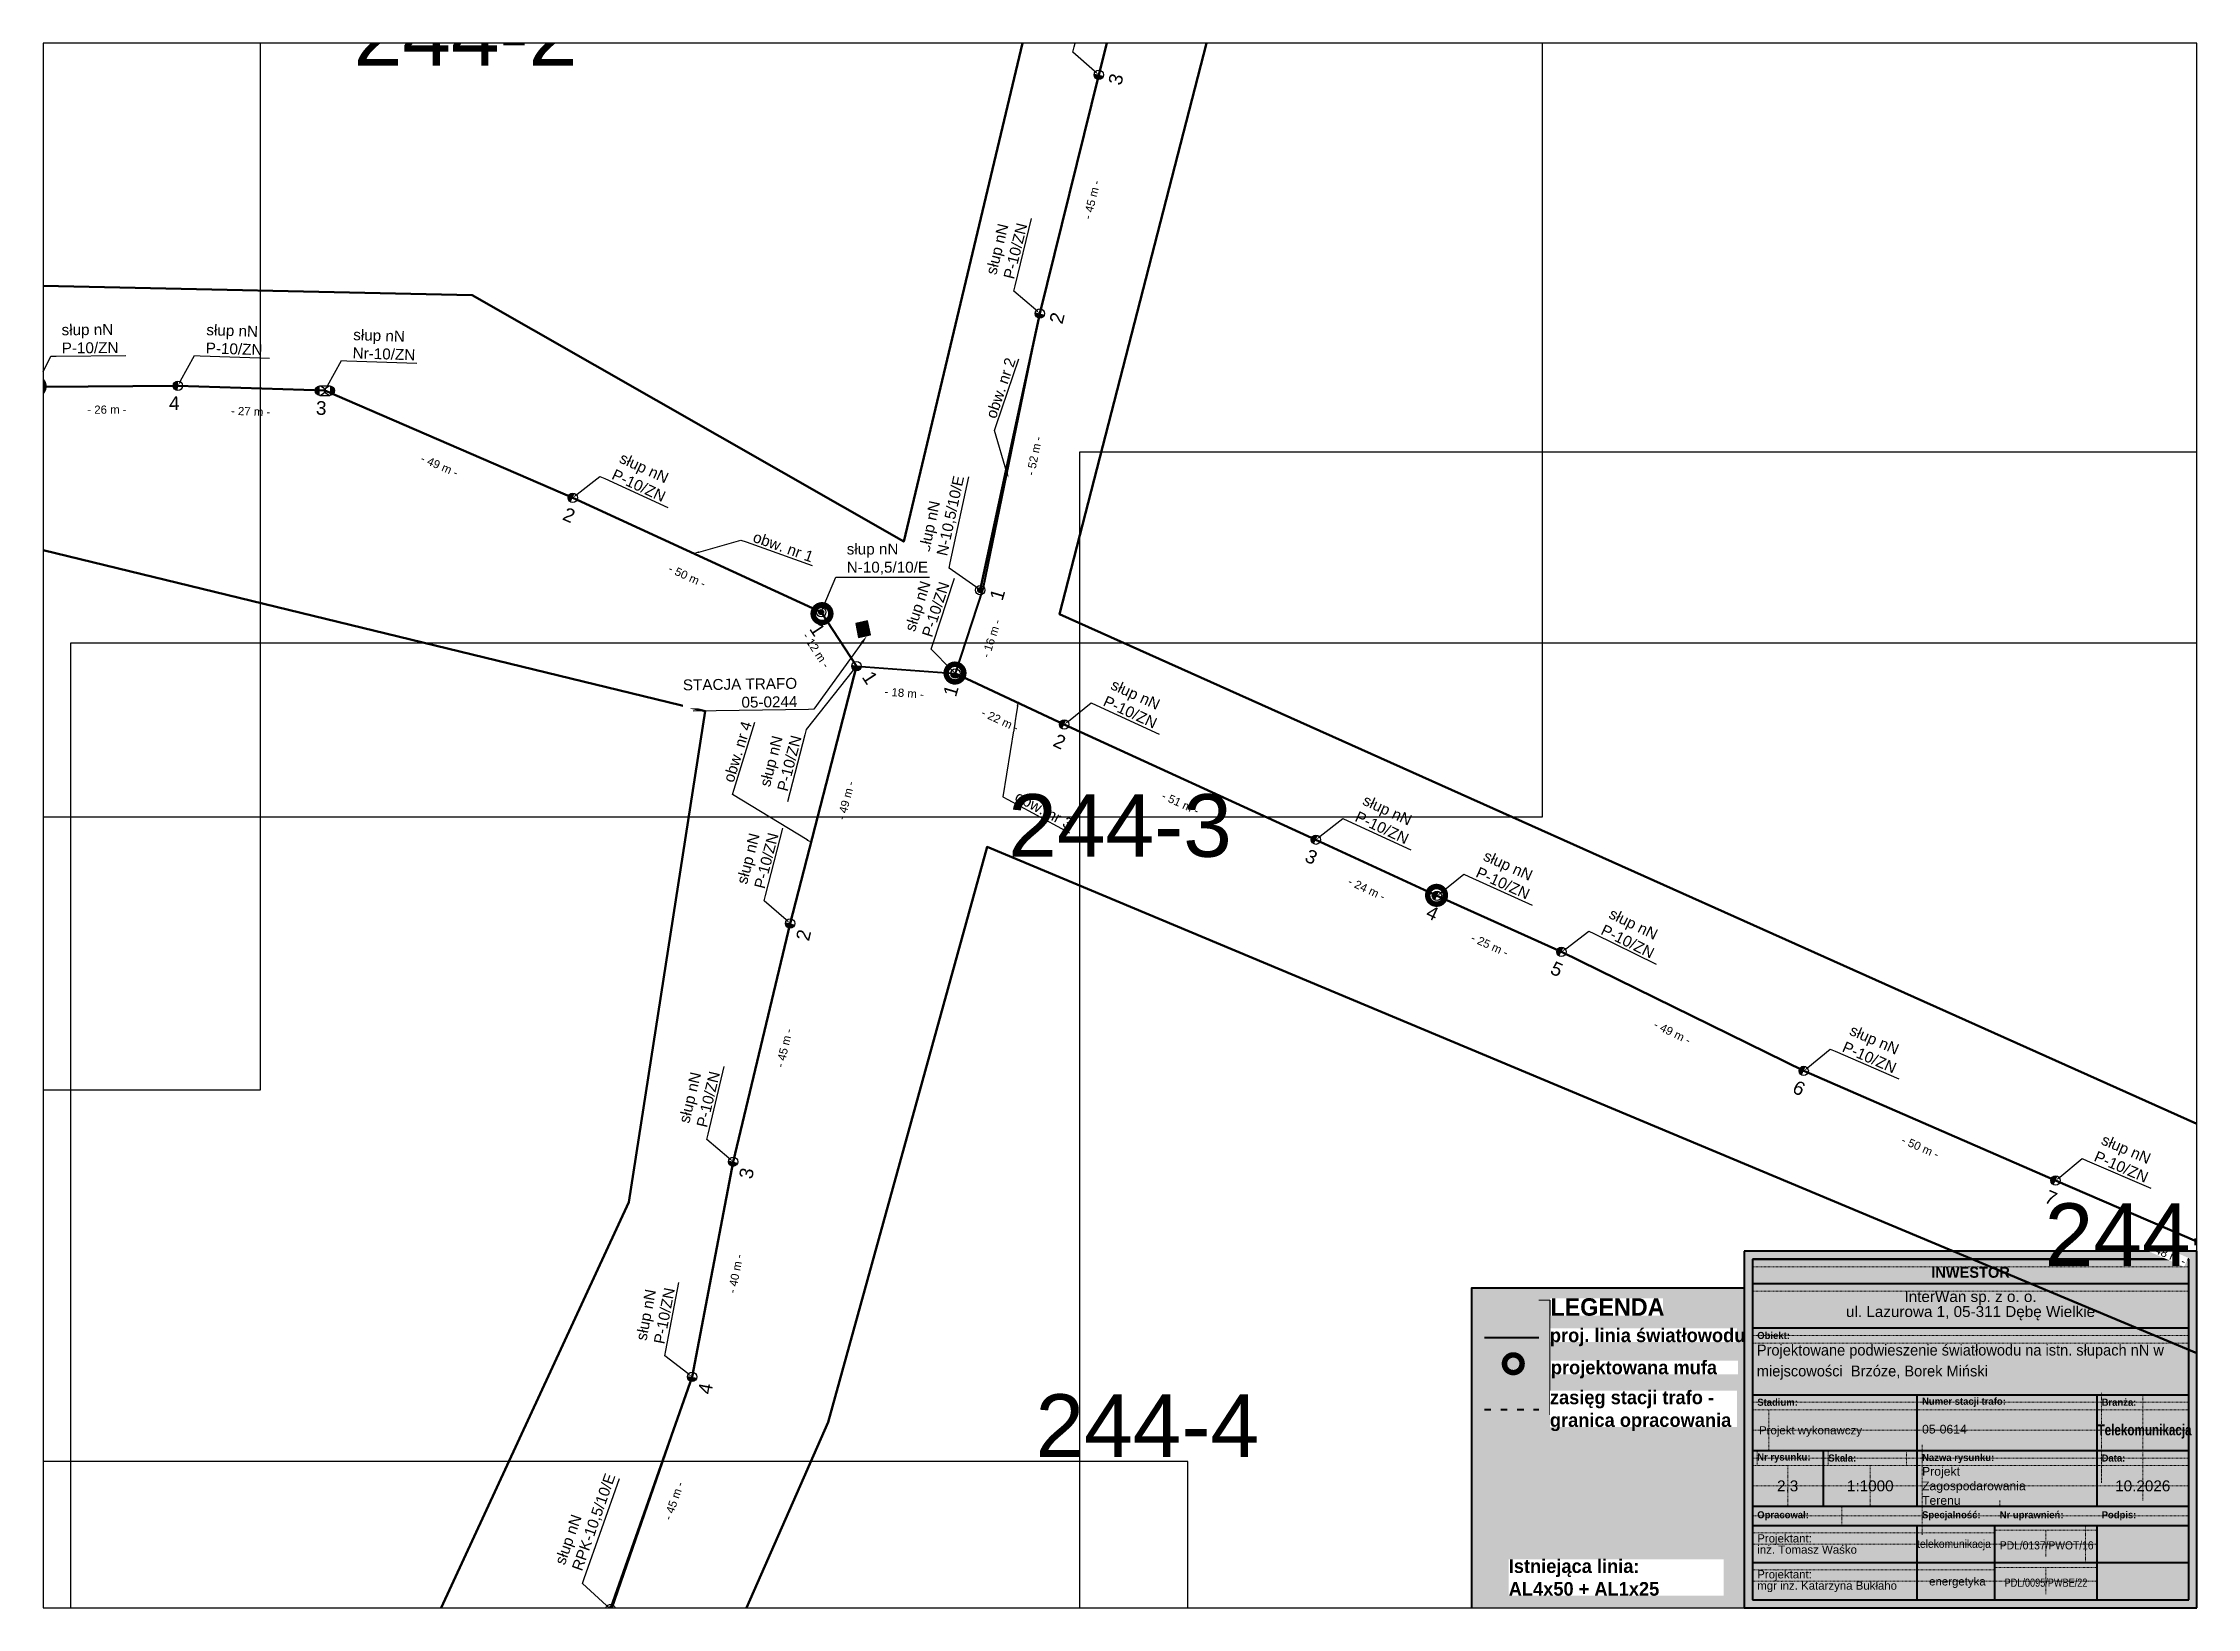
# Paper-space layout '244-3' of a CAD drawing. Header units: metres, sheet in millimetres. Extents: x 0 to 395, y 0 to 287.
# The model-space entities are those that its viewports show. They can reach past a viewport. Long polylines and large blocks are cut down to what shows.
import ezdxf
from ezdxf import colors
from ezdxf.entities.mleader import LeaderData, LeaderLine
from ezdxf.enums import TextEntityAlignment as Align
from ezdxf.math import Vec2, Vec3

# ---------------------------------------------------------------- set-up
doc = ezdxf.new("R2010")
doc.units = ezdxf.units.M
doc.linetypes.add('ACAD_ISO03W100', pattern=[30, 12, -18])
doc.linetypes.add('DGN Style 2', pattern=[0.005224, 0.003135, -0.00209])
for name, color, linetype, lineweight in [('!tele', 30, 'Continuous', 40), ('!trafo', 6, 'Continuous', 50), ('!trafo_244', 6, 'Continuous', 50), ('@Tabelka', 7, 'Continuous', 13), ('_MM LINIA Sn', 40, 'Continuous', 30), ('_mm zasięg trafo', 6, 'ACAD_ISO03W100', 35), ('_światłowód', 30, 'Continuous', 40)]:
    doc.layers.add(name, color=color, linetype=linetype, lineweight=lineweight)
for name, color, linetype in [('!wymiary', 7, 'Continuous'), ('_MM mufy', 3, 'Continuous'), ('_MM opisy', 7, 'Continuous'), ('_MM slupy', 5, 'Continuous'), ('_mm trafo', 3, 'Continuous'), ('_numery_05-0244_1', 7, 'Continuous'), ('_numery_05-0244_2', 7, 'Continuous'), ('_numery_05-0244_3', 7, 'Continuous'), ('_numery_05-0244_4', 7, 'Continuous')]:
    doc.layers.add(name, color=color, linetype=linetype)
for name, color, linetype, lineweight, plot in [('@KonstrTabelki', 253, 'DGN Style 2', 0, False), ('_arkusze model', 7, 'Continuous', 50, False), ('_kontrola_05-0244_1', 1, 'Continuous', 50, False), ('_kontrola_05-0244_2', 3, 'Continuous', 50, False), ('_kontrola_05-0244_3', 5, 'Continuous', 50, False), ('_kontrola_05-0244_4', 6, 'Continuous', 50, False)]:
    doc.layers.add(name, color=color, linetype=linetype, lineweight=lineweight, plot=plot)
doc.styles.add('BardzoMale-PrawaGora', font='arial.ttf', dxfattribs={"height": 0.0025})
doc.styles.get("Standard").update_dxf_attribs({"font": 'arial.ttf'})
doc.dimstyles.new('opis linie', dxfattribs={"dimtxt": 1.5, "dimasz": 0.18, "dimexe": 0.18, "dimexo": 0.0625, "dimgap": 2.5, "dimtad": 4, "dimdec": 0, "dimzin": 0, "dimdsep": 46, "dimtxsty": 'Standard', "dimcen": 0.09, "dimse1": 1, "dimse2": 1, "dimsd1": 1, "dimsd2": 1, "dimclrt": 256, "dimadec": 0, "dimazin": 0, "dimtfac": 1, "dimtdec": 0, "dimtofl": 0, "dimtmove": 0, "dimatfit": 3, "dimfxl": 1, "dimtfill": 1, "dimtolj": 1, "dimtzin": 0, "dimarcsym": 0})

psp = doc.layouts.new('244-3')

# ---------------------------------------------------------------- texts
at = {"color": 18, "true_color": 0x000000, "insert": (314.17, 48.27), "char_height": 2, "width": 76.9558, "attachment_point": 1, "line_spacing_factor": 0.825, "style": 'BardzoMale-PrawaGora'}
psp.add_mtext('\\pxsm1.15,ql;{\\fLato Light|b0|i0|c238|p34;\\C256;Projektowane podwieszenie światłowodu na istn. słupach nN w miejscowości  Brzóze, Borek Miński}', dxfattribs=at)
at = {"color": 1, "char_height": 1.6, "width": 26.3577, "attachment_point": 4}
for s, insert in [('{\\C18;\\c0;05-0614}', (344.46, 32.76, 1)), ('{\\C18;\\c0;Projekt Zagospodarowania Terenu}', (344.46, 22.36, 1))]:
    psp.add_mtext(s, dxfattribs=dict(at, insert=insert))
at = {"char_height": 2, "attachment_point": 5, "line_spacing_factor": 0.825}
for s, insert in [('2.3', (319.82, 22.36)), ('1:1000', (334.97, 22.36))]:
    psp.add_mtext(s, dxfattribs=dict(at, insert=insert))

msp = doc.modelspace()

# ---------------------------------------------------------------- texts
at = {"layer": 'Defpoints', "color": 4}
for s, p in [('244-2', (7534242.6, 5785298.4)), ('244-4', (7534367.6, 5785043.4))]:
    msp.add_text(s, height=11.474, dxfattribs=at).set_placement(p, align=Align.MIDDLE_CENTER)

# ---------------------------------------------------------------- blocks, each defined once
blk = doc.blocks.new('tabelka')
at = {"true_color": 0xffffff, "transparency": 33554687}
h = blk.add_hatch(color=7, dxfattribs=at)
h.dxf.hatch_style = 1
h.paths.add_polyline_path([(-83, 65.41), (0, 65.41), (0, 0), (-83, 0)])
at = {"layer": '@KonstrTabelki', "lineweight": 0}
for p, q in [((-1.5, 62.52), (-81.5, 62.52)), ((-1.5, 58.08), (-81.5, 58.08)), ((-1.5, 49.94), (-81.5, 49.94)), ((-81.5, 48.55), (-1.5, 48.55)), ((-1.5, 37.69), (-81.5, 37.69)), ((-81.5, 36.3), (-1.5, 36.3)), ((-78.46, 36.3), (-78.46, 28.86)), ((-17.47, 39.44), (-17.47, 22.94)), ((-9.93, 19.68), (-9.93, 39.08)), ((-81.5, 32.58), (-1.5, 32.58)), ((-80.6, 28.86), (-80.6, 26.08)), ((-67.58, 28.86), (-67.58, 26.08)), ((-53.27, 26.08), (-53.27, 28.86)), ((-50.39, 29.9), (-50.39, 18.64)), ((-17.47, 28.86), (-17.47, 22.94)), ((-9.93, 19.68), (-9.93, 28.86)), ((-1.5, 27.47), (-81.5, 27.47)), ((-81.5, 26.08), (-1.5, 26.08)), ((-74.99, 18.64), (-74.99, 26.08)), ((-59.88, 18.64), (-59.88, 26.08)), ((-1.5, 27.47), (-18.36, 27.47)), ((-1.5, 22.36), (-81.5, 22.36)), ((-1.5, 22.36), (-18.36, 22.36)), ((-81.5, 16.88), (-1.5, 16.88)), ((-65.11, 18.64), (-65.11, 15.11)), ((-50.39, 18.64), (-50.39, 13.41)), ((-36.15, 19.68), (-36.15, 18.64)), ((-37.05, 13.77), (-81.5, 13.77)), ((-37.05, 14.25), (-18.36, 14.25)), ((-27.71, 14.25), (-27.71, 9.31)), ((-20.43, 15.11), (-20.43, 8.31)), ((-37.05, 11.71), (-81.5, 11.71)), ((-18.36, 11.71), (-37.05, 11.71)), ((-37.05, 6.97), (-81.5, 6.97)), ((-37.05, 4.9), (-81.5, 4.9)), ((-37.05, 7.44), (-18.36, 7.44)), ((-18.36, 4.9), (-37.05, 4.9)), ((-27.71, 7.44), (-27.71, 2.5))]:
    blk.add_line(p, q, dxfattribs=at)
at = {"layer": '@KonstrTabelki'}
for points in [[(-51.29, 28.86), (-51.29, 39.08)], [(-51.29, 18.64), (-51.29, 28.86)]]:
    blk.add_lwpolyline(points, dxfattribs=at)
at = {"layer": '@Tabelka', "lineweight": 40}
for p, q in [((0, 65.41), (-83, 65.41)), ((-83, 65.41), (-83, 0)), ((-81.5, 63.91), (-1.5, 63.91)), ((-1.5, 63.91), (-81.5, 63.91)), ((-81.5, 63.91), (-81.5, 1.5)), ((-1.5, 1.5), (-1.5, 63.91)), ((0, 0), (0, 65.41)), ((-81.5, 59.47), (-1.5, 59.47)), ((-81.5, 51.33), (-1.5, 51.33)), ((-81.5, 39.08), (-1.5, 39.08)), ((-81.5, 39.08), (-18.36, 39.08)), ((-51.29, 28.86), (-51.29, 39.08)), ((-51.29, 28.86), (-51.29, 35.67)), ((-18.36, 39.08), (-18.36, 28.86)), ((-81.5, 28.86), (-18.36, 28.86)), ((-68.48, 18.64), (-68.48, 28.86)), ((-51.29, 18.64), (-51.29, 28.86)), ((-18.36, 28.86), (-1.5, 28.86)), ((-18.36, 28.86), (-18.36, 18.64)), ((-51.29, 18.64), (-51.29, 25.45)), ((-18.36, 25.45), (-18.36, 18.64)), ((-81.5, 18.64), (-1.5, 18.64)), ((-81.5, 18.64), (-1.5, 18.64)), ((-81.5, 15.11), (-1.5, 15.11)), ((-51.29, 1.5), (-51.29, 15.11)), ((-37.05, 1.5), (-37.05, 15.11)), ((-18.36, 15.11), (-18.36, 1.5)), ((-81.5, 8.31), (-1.5, 8.31)), ((-81.5, 8.31), (-1.5, 8.31)), ((-81.5, 1.5), (-1.5, 1.5)), ((-83, 0), (0, 0))]:
    blk.add_line(p, q, dxfattribs=at)
at = {"layer": '@Tabelka'}
for s, insert, char_height, attachment_point, line_spacing_factor in [('{\\fLato Light|b1|i0|c238|p34;INWESTOR}', (-41.5, 62.52), 2, 2, 0.825), ('InterWan sp. z o. o.\\Pul. Lazurowa 1, 05-311 Dębę Wielkie', (-41.5, 58.08), 2, 2, 0.825), ('{\\fLato Light|b1|i0|c238|p34;Obiekt:}', (-80.6, 49.94), 1.3, 4, 0.946154), ('{\\fLato Light|b1|i0|c238|p34;Branża:}', (-17.47, 37.69), 1.3, 4, 0.946154), ('Projekt wykonawczy', (-80.27, 32.34), 1.5, 4, 0.825), ('{\\fLato Light|b1|i0|c238|p34;\\W0.8;Telekomunikacja}', (-9.6, 32.34), 2, 5, 0.76875), ('{\\fLato Light|b1|i0|c238|p34;Nr rysunku:}', (-80.6, 27.47), 1.3, 4, 0.946154), ('{\\fLato Light|b1|i0|c238|p34;Skala:}', (-67.58, 27.47), 1.3, 4, 0.946154), ('{\\fLato Light|b1|i0|c238|p34;Nazwa rysunku:}', (-50.39, 27.38), 1.3, 4, 0.946154), ('{\\fLato Light|b1|i0|c238|p34;Data:}', (-17.47, 27.47), 1.3, 4, 0.946154), ('10.2026', (-9.93, 22.36), 2, 5, 0.825), ('{\\fLato Light|b1|i0|c238|p34;Opracował:}', (-80.6, 16.88), 1.3, 4, 0.946154), ('{\\fLato Light|b1|i0|c238|p34;Specjalność:}', (-50.39, 16.88), 1.3, 4, 0.946154), ('{\\fLato Light|b1|i0|c238|p34;Nr uprawnień:}', (-36.15, 16.88), 1.3, 4, 0.946154), ('{\\fLato Light|b1|i0|c238|p34;Podpis:}', (-17.47, 16.88), 1.3, 4, 0.946154)]:
    blk.add_mtext(s, dxfattribs=dict(at, insert=insert, char_height=char_height, attachment_point=attachment_point, line_spacing_factor=line_spacing_factor))
for s, insert, char_height, width, attachment_point, line_spacing_factor in [('{\\fLato Light|b1|i0|c238|p34;Stadium:}', (-80.6, 37.69), 1.3, 8.6456, 4, 0.946154), ('{\\fLato Light|b1|i0|c238|p34;Numer stacji trafo:}', (-50.39, 37.69), 1.3, 16.1141, 4, 0.946154), ('Projektant:\\Pinż. Tomasz Waśko', (-80.6, 11.71), 1.5, 27.9275, 4, 0.825), ('{\\W0.9;telekomunikacja}', (-44.53, 11.53), 1.5, 22.915, 5, 0.825), ('{\\W0.9;PDL/0137/PWOT/16}', (-27.54, 11.46), 1.5, 22.915, 5, 0.825), ('Projektant:\\Pmgr inż. Katarzyna Bukłaho', (-80.6, 4.9), 1.5, 27.9275, 4, 0.825), ('energetyka', (-43.91, 4.64), 1.5, 22.915, 5, 0.825), ('{\\W0.8;PDL/0095/PWBE/22}', (-27.66, 4.62), 1.5, 22.915, 5, 0.825)]:
    blk.add_mtext(s, dxfattribs=dict(at, insert=insert, char_height=char_height, width=width, attachment_point=attachment_point, line_spacing_factor=line_spacing_factor))
blk = doc.blocks.new('mufa')
at = {"layer": '_MM mufy'}
h = blk.add_hatch(color=256, dxfattribs=at)
h.dxf.hatch_style = 1
h.paths.add_polyline_path([(2.15, 0.12, 1), (-2.1, -0.05, 1)])
h.paths.add_polyline_path([(-1.1, -0.01, -1), (1.15, 0.08, -1)], flags=16)
h.paths.add_polyline_path([(-0.83, 0, -1), (0.88, 0.07, -1)], flags=0)
blk = doc.blocks.new('legenda')
at = {"true_color": 0xffffff, "transparency": 33554687}
h = blk.add_hatch(color=7, dxfattribs=at)
h.dxf.hatch_style = 1
h.paths.add_polyline_path([(-50, 58.61), (0, 58.61), (0, 0), (-50, 0)])
at = {"lineweight": 40}
blk.add_lwpolyline([(0, 58.61), (-50, 58.61), (-50, 0)], dxfattribs=at)
at = {"layer": '_mm zasięg trafo', "lineweight": 40, "ltscale": 0.1}
blk.add_lwpolyline([(-47.62, 36.36), (-37.62, 36.36)], dxfattribs=at)
at = {"layer": '_światłowód', "lineweight": 40}
blk.add_lwpolyline([(-47.62, 49.6), (-37.62, 49.6)], dxfattribs=at)
at = {"layer": '_mm zasięg trafo'}
blk.add_blockref('mufa', (-42.35, 44.72), dxfattribs=at)
at = {"layer": '_mm zasięg trafo', "bg_fill": 3, "box_fill_scale": 1, "bg_fill_color": 256, "bg_fill_transparency": 0}
for s, width, heights, insert, char_height, attachment_point in [('{\\fLato Light|b1|i0|c238|p34;\\C7;LEGENDA}', 20.65, [-3.27], (-35.53, 56.77), 3.2, 1), ('\\pxt4;{\\fLato Light|b1|i0|c238|p34;\\C7;proj. linia światłowodu}', 34.3358, [-3.2], (-35.62, 49.6), 2.5, 4)]:
    blk.add_mtext_dynamic_manual_height_columns(s, width=width, gutter_width=1, heights=heights, dxfattribs=dict(at, insert=insert, char_height=char_height, attachment_point=attachment_point))
at = {"layer": 'Defpoints', "color": 252, "lineweight": 0, "true_color": 0x939598}
blk.add_lwpolyline([(-37.62, 56.41), (-35.62, 56.41), (-35.62, 35.41)], dxfattribs=at)
at = {"layer": '_mm zasięg trafo', "char_height": 2.5, "attachment_point": 4, "bg_fill": 3, "box_fill_scale": 1, "bg_fill_color": 256, "bg_fill_transparency": 0}
for s, heights, insert in [('\\pxt4;{\\fLato Light|b1|i0|c238|p34;\\C7;projektowana mufa}', [-3.2], (-35.44, 43.71)), ('\\pxt4;{\\fLato Light|b1|i0|c238|p34;\\C7;zasięg stacji trafo - granica opracowania}', [-7.36], (-35.62, 36.13))]:
    blk.add_mtext_dynamic_manual_height_columns(s, width=34.3358, gutter_width=1, heights=heights, dxfattribs=dict(at, insert=insert))
blk.add_lwpolyline([(-50, 0), (0, 0), (0, 58.61)])
at = {"layer": '_mm zasięg trafo', "insert": (-43.16, 5.56), "char_height": 2.5, "attachment_point": 4, "bg_fill": 3, "box_fill_scale": 1, "bg_fill_color": 256, "bg_fill_transparency": 0}
blk.add_mtext_dynamic_manual_height_columns('\\pxt4;{\\fLato Light|b1|i0|c238|p34;\\C7;Istniejąca linia:\\PAL4x50 + AL1x25}', width=39.409, gutter_width=1, heights=[0], dxfattribs=at)
blk = doc.blocks.new('trafo')
at = {"layer": '_mm trafo'}
h = blk.add_hatch(color=256, dxfattribs=at)
h.dxf.hatch_style = 1
h.paths.add_polyline_path([(-1.15, 1.02), (-0.52, -1.51), (1.64, -0.96), (1.01, 1.59)])
at = {"layer": '_MM LINIA Sn', "color": 2, "lineweight": 60}
for p, q in [((0.58, 0.02), (-0.43, 0.9)), ((-0.32, -0.23), (0.58, 0.02)), ((0.58, -0.92), (-0.32, -0.23)), ((0.55, -0.72), (0.41, -0.9)), ((0.41, -0.9), (0.58, -0.92)), ((0.58, -0.92), (0.55, -0.72))]:
    blk.add_line(p, q, dxfattribs=at)
at = {"layer": '_mm trafo', "flags": 128}
blk.add_lwpolyline([(-0.52, -1.52), (1.64, -0.96), (0.98, 1.58), (-1.17, 0.99), (-0.52, -1.52)], close=True, dxfattribs=at)
blk = doc.blocks.new('ZN')
at = {"layer": '_MM slupy', "transparency": 33554687}
h = blk.add_hatch(color=256, dxfattribs=at)
h.dxf.hatch_style = 1
h.paths.add_polyline_path([(0, -0.86), (0, 0.86, 1)])
at = {"layer": '_MM slupy'}
blk.add_circle((0, 0), 0.857, dxfattribs=at)
blk = doc.blocks.new('*D13')
at = {"layer": 'Defpoints', "color": 0}
for p in [(7534337.5, 5785196.76), (7534338.45, 5785196.45), (7534332.43, 5785181.24)]:
    blk.add_point(p, dxfattribs=at)
at = {"layer": '!wymiary', "insert": (7534339.02, 5785187.67), "char_height": 1.5, "attachment_point": 5, "rotation": 71.9001, "bg_fill": 3, "box_fill_scale": 1.1, "bg_fill_color": 9, "bg_fill_true_color": 13158600, "bg_fill_transparency": 0}
blk.add_mtext('\\A1;- 16 m -', dxfattribs=at)
blk = doc.blocks.new('*D14')
at = {"layer": 'Defpoints', "color": 0}
for p in [(7534347.9, 5785247.25), (7534348.88, 5785247.05), (7534337.5, 5785196.76)]:
    blk.add_point(p, dxfattribs=at)
at = {"layer": '!wymiary', "insert": (7534346.88, 5785221.14), "char_height": 1.5, "attachment_point": 5, "rotation": 78.3609, "bg_fill": 3, "box_fill_scale": 1.1, "bg_fill_color": 9, "bg_fill_true_color": 13158600, "bg_fill_transparency": 0}
blk.add_mtext('\\A1;- 52 m -', dxfattribs=at)
blk = doc.blocks.new('*D15')
at = {"layer": 'Defpoints', "color": 0}
for p in [(7534358.69, 5785291.02), (7534359.66, 5785290.78), (7534347.9, 5785247.25)]:
    blk.add_point(p, dxfattribs=at)
at = {"layer": '!wymiary', "insert": (7534357.43, 5785268.11), "char_height": 1.5, "attachment_point": 5, "rotation": 76.1518, "bg_fill": 3, "box_fill_scale": 1.1, "bg_fill_color": 9, "bg_fill_true_color": 13158600, "bg_fill_transparency": 0}
blk.add_mtext('\\A1;- 45 m -', dxfattribs=at)
blk = doc.blocks.new('*D16')
at = {"layer": 'Defpoints', "color": 0}
for p in [(7534369.82, 5785334.53), (7534370.79, 5785334.28), (7534358.69, 5785291.02)]:
    blk.add_point(p, dxfattribs=at)
at = {"layer": '!wymiary', "insert": (7534368.38, 5785311.72), "char_height": 1.5, "attachment_point": 5, "rotation": 75.6534, "bg_fill": 3, "box_fill_scale": 1.1, "bg_fill_color": 9, "bg_fill_true_color": 13158600, "bg_fill_transparency": 0}
blk.add_mtext('\\A1;- 45 m -', dxfattribs=at)
blk = doc.blocks.new('*D23')
at = {"layer": 'Defpoints', "color": 0}
for p in [(7534269.38, 5785009.66), (7534270.31, 5785009.28), (7534254.97, 5784974.23)]:
    blk.add_point(p, dxfattribs=at)
at = {"layer": '!wymiary', "insert": (7534266.13, 5784990.34), "char_height": 1.5, "attachment_point": 5, "rotation": 67.8686, "bg_fill": 3, "box_fill_scale": 1.1, "bg_fill_color": 9, "bg_fill_true_color": 13158600, "bg_fill_transparency": 0}
blk.add_mtext('\\A1;- 38 m -', dxfattribs=at)
blk = doc.blocks.new('*D24')
at = {"layer": 'Defpoints', "color": 0}
for p in [(7534284.14, 5785052.31), (7534285.09, 5785051.98), (7534269.38, 5785009.66)]:
    blk.add_point(p, dxfattribs=at)
at = {"layer": '!wymiary', "insert": (7534280.79, 5785029.59), "char_height": 1.5, "attachment_point": 5, "rotation": 70.909, "bg_fill": 3, "box_fill_scale": 1.1, "bg_fill_color": 9, "bg_fill_true_color": 13158600, "bg_fill_transparency": 0}
blk.add_mtext('\\A1;- 45 m -', dxfattribs=at)
blk = doc.blocks.new('*D25')
at = {"layer": 'Defpoints', "color": 0}
for p in [(7534291.67, 5785091.77), (7534292.65, 5785091.58), (7534284.14, 5785052.31)]:
    blk.add_point(p, dxfattribs=at)
at = {"layer": '!wymiary', "insert": (7534292.1, 5785071.24), "char_height": 1.5, "attachment_point": 5, "rotation": 79.1964, "bg_fill": 3, "box_fill_scale": 1.1, "bg_fill_color": 9, "bg_fill_true_color": 13158600, "bg_fill_transparency": 0}
blk.add_mtext('\\A1;- 40 m -', dxfattribs=at)
blk = doc.blocks.new('*D26')
at = {"layer": 'Defpoints', "color": 0}
for p in [(7534302.12, 5785135.44), (7534303.09, 5785135.21), (7534291.67, 5785091.77)]:
    blk.add_point(p, dxfattribs=at)
at = {"layer": '!wymiary', "insert": (7534301.04, 5785112.61), "char_height": 1.5, "attachment_point": 5, "rotation": 76.5425, "bg_fill": 3, "box_fill_scale": 1.1, "bg_fill_color": 9, "bg_fill_true_color": 13158600, "bg_fill_transparency": 0}
blk.add_mtext('\\A1;- 45 m -', dxfattribs=at)
blk = doc.blocks.new('*D27')
at = {"layer": 'Defpoints', "color": 0}
for p in [(7534314.31, 5785182.63), (7534315.28, 5785182.38), (7534302.12, 5785135.44)]:
    blk.add_point(p, dxfattribs=at)
at = {"layer": '!wymiary', "insert": (7534312.35, 5785157.97), "char_height": 1.5, "attachment_point": 5, "rotation": 75.5161, "bg_fill": 3, "box_fill_scale": 1.1, "bg_fill_color": 9, "bg_fill_true_color": 13158600, "bg_fill_transparency": 0}
blk.add_mtext('\\A1;- 49 m -', dxfattribs=at)
blk = doc.blocks.new('*D45')
at = {"layer": 'Defpoints', "color": 0}
for p in [(7534120.54, 5785233.4), (7534163.79, 5785233.78), (7534163.79, 5785232.78)]:
    blk.add_point(p, dxfattribs=at)
at = {"layer": '!wymiary', "insert": (7534142.2, 5785229.33), "char_height": 1.5, "attachment_point": 5, "rotation": 0.5035, "bg_fill": 3, "box_fill_scale": 1.1, "bg_fill_color": 9, "bg_fill_true_color": 13158600, "bg_fill_transparency": 0}
blk.add_mtext('\\A1;- 43 m -', dxfattribs=at)
blk = doc.blocks.new('*D46')
at = {"layer": 'Defpoints', "color": 0}
for p in [(7534163.79, 5785233.78), (7534189.89, 5785234.01), (7534189.9, 5785233.01)]:
    blk.add_point(p, dxfattribs=at)
at = {"layer": '!wymiary', "insert": (7534176.88, 5785229.63), "char_height": 1.5, "attachment_point": 5, "rotation": 0.5069, "bg_fill": 3, "box_fill_scale": 1.1, "bg_fill_color": 9, "bg_fill_true_color": 13158600, "bg_fill_transparency": 0}
blk.add_mtext('\\A1;- 26 m -', dxfattribs=at)
blk = doc.blocks.new('*D47')
at = {"layer": 'Defpoints', "color": 0}
for p in [(7534189.89, 5785234.01), (7534216.79, 5785232.11), (7534216.83, 5785233.11)]:
    blk.add_point(p, dxfattribs=at)
at = {"layer": '!wymiary', "insert": (7534203.22, 5785229.31), "char_height": 1.5, "attachment_point": 5, "rotation": 358.0796, "bg_fill": 3, "box_fill_scale": 1.1, "bg_fill_color": 9, "bg_fill_true_color": 13158600, "bg_fill_transparency": 0}
blk.add_mtext('\\A1;- 27 m -', dxfattribs=at)
blk = doc.blocks.new('*D48')
at = {"layer": 'Defpoints', "color": 0}
for p in [(7534216.83, 5785233.11), (7534261.87, 5785212.57), (7534262.27, 5785213.49)]:
    blk.add_point(p, dxfattribs=at)
at = {"layer": '!wymiary', "insert": (7534237.85, 5785219.39), "char_height": 1.5, "attachment_point": 5, "rotation": 336.65, "bg_fill": 3, "box_fill_scale": 1.1, "bg_fill_color": 9, "bg_fill_true_color": 13158600, "bg_fill_transparency": 0}
blk.add_mtext('\\A1;- 49 m -', dxfattribs=at)
blk = doc.blocks.new('*D49')
at = {"layer": 'Defpoints', "color": 0}
for p in [(7534262.27, 5785213.49), (7534307.79, 5785192.51), (7534307.37, 5785191.6)]:
    blk.add_point(p, dxfattribs=at)
at = {"layer": '!wymiary', "insert": (7534283.24, 5785199.13), "char_height": 1.5, "attachment_point": 5, "rotation": 335.254, "bg_fill": 3, "box_fill_scale": 1.1, "bg_fill_color": 9, "bg_fill_true_color": 13158600, "bg_fill_transparency": 0}
blk.add_mtext('\\A1;- 50 m -', dxfattribs=at)
blk = doc.blocks.new('*D50')
at = {"layer": 'Defpoints', "color": 0}
for p in [(7534307.79, 5785192.51), (7534313.21, 5785181.9), (7534314.31, 5785182.63)]:
    blk.add_point(p, dxfattribs=at)
at = {"layer": '!wymiary', "insert": (7534306.91, 5785185.53), "char_height": 1.5, "attachment_point": 5, "rotation": 303.4216, "bg_fill": 3, "box_fill_scale": 1.1, "bg_fill_color": 9, "bg_fill_true_color": 13158600, "bg_fill_transparency": 0}
blk.add_mtext('\\A1;- 12 m -', dxfattribs=at)
blk = doc.blocks.new('*D51')
at = {"layer": 'Defpoints', "color": 0}
for p in [(7534314.31, 5785182.63), (7534332.43, 5785181.24), (7534332.35, 5785180.24)]:
    blk.add_point(p, dxfattribs=at)
at = {"layer": '!wymiary', "insert": (7534323.04, 5785177.68), "char_height": 1.5, "attachment_point": 5, "rotation": 355.5998, "bg_fill": 3, "box_fill_scale": 1.1, "bg_fill_color": 9, "bg_fill_true_color": 13158600, "bg_fill_transparency": 0}
blk.add_mtext('\\A1;- 18 m -', dxfattribs=at)
blk = doc.blocks.new('*D52')
at = {"layer": 'Defpoints', "color": 0}
for p in [(7534332.43, 5785181.24), (7534351.95, 5785171.03), (7534352.37, 5785171.93)]:
    blk.add_point(p, dxfattribs=at)
at = {"layer": '!wymiary', "insert": (7534340.6, 5785172.73), "char_height": 1.5, "attachment_point": 5, "rotation": 334.9963, "bg_fill": 3, "box_fill_scale": 1.1, "bg_fill_color": 9, "bg_fill_true_color": 13158600, "bg_fill_transparency": 0}
blk.add_mtext('\\A1;- 22 m -', dxfattribs=at)
blk = doc.blocks.new('*D53')
at = {"layer": 'Defpoints', "color": 0}
for p in [(7534352.37, 5785171.93), (7534398.1, 5785149.89), (7534398.51, 5785150.8)]:
    blk.add_point(p, dxfattribs=at)
at = {"layer": '!wymiary', "insert": (7534373.67, 5785157.49), "char_height": 1.5, "attachment_point": 5, "rotation": 335.3928, "bg_fill": 3, "box_fill_scale": 1.1, "bg_fill_color": 9, "bg_fill_true_color": 13158600, "bg_fill_transparency": 0}
blk.add_mtext('\\A1;- 51 m -', dxfattribs=at)
blk = doc.blocks.new('*D54')
at = {"layer": 'Defpoints', "color": 0}
for p in [(7534398.51, 5785150.8), (7534420.29, 5785139.58), (7534420.71, 5785140.49)]:
    blk.add_point(p, dxfattribs=at)
at = {"layer": '!wymiary', "insert": (7534407.82, 5785141.79), "char_height": 1.5, "attachment_point": 5, "rotation": 335.0831, "bg_fill": 3, "box_fill_scale": 1.1, "bg_fill_color": 9, "bg_fill_true_color": 13158600, "bg_fill_transparency": 0}
blk.add_mtext('\\A1;- 24 m -', dxfattribs=at)
blk = doc.blocks.new('*D55')
at = {"layer": 'Defpoints', "color": 0}
for p in [(7534420.71, 5785140.49), (7534443.1, 5785129.31), (7534443.51, 5785130.22)]:
    blk.add_point(p, dxfattribs=at)
at = {"layer": '!wymiary', "insert": (7534430.36, 5785131.47), "char_height": 1.5, "attachment_point": 5, "rotation": 335.7544, "bg_fill": 3, "box_fill_scale": 1.1, "bg_fill_color": 9, "bg_fill_true_color": 13158600, "bg_fill_transparency": 0}
blk.add_mtext('\\A1;- 25 m -', dxfattribs=at)
blk = doc.blocks.new('*D56')
at = {"layer": 'Defpoints', "color": 0}
for p in [(7534443.51, 5785130.22), (7534487.49, 5785107.51), (7534487.93, 5785108.4)]:
    blk.add_point(p, dxfattribs=at)
at = {"layer": '!wymiary', "insert": (7534463.84, 5785115.48), "char_height": 1.5, "attachment_point": 5, "rotation": 333.8399, "bg_fill": 3, "box_fill_scale": 1.1, "bg_fill_color": 9, "bg_fill_true_color": 13158600, "bg_fill_transparency": 0}
blk.add_mtext('\\A1;- 49 m -', dxfattribs=at)
blk = doc.blocks.new('*D57')
at = {"layer": 'Defpoints', "color": 0}
for p in [(7534487.93, 5785108.4), (7534533.7, 5785087.38), (7534534.1, 5785088.3)]:
    blk.add_point(p, dxfattribs=at)
at = {"layer": '!wymiary', "insert": (7534509.31, 5785094.44), "char_height": 1.5, "attachment_point": 5, "rotation": 336.4739, "bg_fill": 3, "box_fill_scale": 1.1, "bg_fill_color": 9, "bg_fill_true_color": 13158600, "bg_fill_transparency": 0}
blk.add_mtext('\\A1;- 50 m -', dxfattribs=at)
blk = doc.blocks.new('*D58')
at = {"layer": 'Defpoints', "color": 0}
for p in [(7534534.1, 5785088.3), (7534578.05, 5785068.25), (7534578.45, 5785069.17)]:
    blk.add_point(p, dxfattribs=at)
at = {"layer": '!wymiary', "insert": (7534554.59, 5785074.82), "char_height": 1.5, "attachment_point": 5, "rotation": 336.664, "bg_fill": 3, "box_fill_scale": 1.1, "bg_fill_color": 9, "bg_fill_true_color": 13158600, "bg_fill_transparency": 0}
blk.add_mtext('\\A1;- 48 m -', dxfattribs=at)
blk = doc.blocks.new('R')
at = {"layer": '_MM slupy', "transparency": 33554687}
h = blk.add_hatch(color=256, dxfattribs=at)
h.dxf.hatch_style = 1
h.paths.add_polyline_path([(-0.93, -0.86), (-0.93, 0.86, 1)])
h = blk.add_hatch(color=256, dxfattribs=at)
h.dxf.hatch_style = 1
h.paths.add_polyline_path([(0.93, 0.86), (0.93, -0.86, 1)])
at = {"layer": '_MM slupy'}
for points in [[(-0.93, 0.86), (0.93, 0.86)], [(-0.93, -0.86), (0.93, -0.86)]]:
    blk.add_lwpolyline(points, dxfattribs=at)
for centre in [(-0.93, 0), (0.93, 0)]:
    blk.add_circle(centre, 0.857, dxfattribs=at)
blk = doc.blocks.new('E')
at = {"layer": '_MM slupy'}
h = blk.add_hatch(color=256, dxfattribs=at)
h.dxf.hatch_style = 1
h.paths.add_polyline_path([(0.27, 0.37, 1), (-0.27, -0.37, 1)])
for radius in [0.857, 0.457]:
    blk.add_circle((0, 0), radius, dxfattribs=at)
blk = doc.blocks.new('q')
at = {"layer": '_MM slupy'}
blk.add_blockref('ZN', (0, 0), dxfattribs=at)
at = {"layer": '_MM opisy'}
ml = blk.add_multileader_mtext('Standard', dxfattribs=at)
ml.set_content('\\pxql;słup nN\\PP-10/ZN', color=256)
ml.set_leader_properties()
ml.build(insert=Vec2(0, 0))
ml.multileader.update_dxf_attribs({"has_text_frame": 1, "text_left_attachment_type": 5, "text_right_attachment_type": 5, "dogleg_length": 1, "arrow_head_size": 1})
ctx = ml.context
ctx.base_point, ctx.char_height, ctx.arrow_head_size, ctx.landing_gap_size, ctx.plane_origin = Vec3(3.86, 5.63), 2, 1, 1, Vec3(1.72, -1.42)
ctx.left_attachment, ctx.right_attachment = 5, 5
notes = []
notes.append((ctx, [(0, (1, 1, 0), (2.86, 5.63), (1, 0), 1, [(0, [(0, 0)], 0, [])])]))
ctx.mtext.insert, ctx.mtext.flow_direction = Vec3(4.86, 11.44), 5
ctx.mtext.has_bg_fill, ctx.mtext.bg_color, ctx.mtext.bg_scale_factor, ctx.mtext.bg_transparency, ctx.mtext.use_window_bg_color = 1, -1023410175, 1, 0, 1
for ctx, leaders in notes:
    for number, flags, end, landing, length, lines in leaders:
        leader = LeaderData()
        leader.index, (leader.has_last_leader_line, leader.has_dogleg_vector, leader.attachment_direction) = number, flags
        leader.last_leader_point, leader.dogleg_vector, leader.dogleg_length = Vec3(end), Vec3(landing), length
        for number, points, colour, breaks in lines:
            line = LeaderLine()
            line.index, line.vertices, line.color, line.breaks = number, Vec3.list(points), colors.encode_raw_color(colour), breaks
            leader.lines.append(line)
        ctx.leaders.append(leader)

# ---------------------------------------------------------------- linework, layer by layer
at = {"layer": '!tele'}
for points in [[(7534332.43, 5785181.24), (7534337.5, 5785196.76), (7534347.9, 5785247.25), (7534358.69, 5785291.02), (7534369.82, 5785334.53), (7534381.67, 5785379.88)], [(7534102.77, 5784823.69), (7534138.87, 5784842.62), (7534178.36, 5784862.96), (7534218.65, 5784883.86), (7534238.37, 5784928.3), (7534254.97, 5784974.23), (7534269.38, 5785009.66), (7534284.14, 5785052.31), (7534291.67, 5785091.77), (7534302.12, 5785135.44), (7534314.31, 5785182.63)]]:
    msp.add_lwpolyline(points, dxfattribs=at)
at = {"layer": '!tele', "elevation": 140.78}
msp.add_lwpolyline([(7534073.99, 5785246.16), (7534120.54, 5785233.4), (7534163.79, 5785233.78), (7534189.89, 5785234.01), (7534216.83, 5785233.11), (7534262.27, 5785213.49), (7534307.79, 5785192.51), (7534314.31, 5785182.63), (7534332.43, 5785181.24), (7534352.37, 5785171.93), (7534398.51, 5785150.8), (7534420.71, 5785140.49), (7534443.51, 5785130.22), (7534487.93, 5785108.4), (7534534.1, 5785088.3), (7534578.45, 5785069.17), (7534624.98, 5785049.13), (7534637.37, 5785047.79)], dxfattribs=at)
at = {"layer": '!trafo_244'}
msp.add_lwpolyline([(7534063.44, 5784843.77), (7534094.16, 5784789.89), (7534227.75, 5784859.2), (7534309.11, 5785044.02), (7534338.24, 5785149.48), (7534627.47, 5785028.46), (7534635.59, 5785064.87), (7534351.5, 5785192.14), (7534404.24, 5785396.9), (7534370.65, 5785405.69), (7534322.94, 5785205.43), (7534243.84, 5785250.63), (7534128.64, 5785253.14), (7533922.74, 5785319.06), (7533902.33, 5785266.32), (7534062.41, 5785231.48), (7534040.13, 5785189.74), (7534089.41, 5785176.55), (7534098.2, 5785220.18), (7534286.53, 5785174.36), (7534272.53, 5785084.36), (7534198.2, 5784923.65)], close=True, dxfattribs=at)

# ---------------------------------------------------------------- block references
at = {"layer": '_arkusze model', "rotation": 357.3066721443945}
msp.add_blockref('trafo', (7534315.26, 5785189.38), dxfattribs=at)

msp.set_redraw_order([(e.dxf.handle, doc.entitydb.next_handle()) for e in msp.query("TEXT MTEXT ATTDEF DIMENSION ARC_DIMENSION")])  # texts and dimensions are drawn at this point

# ---------------------------------------------------------------- next in the draw order: block references
for p, rotation in [((7534358.69, 5785291.02), 75.65339866197883), ((7534347.9, 5785247.25), 76.1517927939265), ((7534163.79, 5785233.78, 140.78), 0.5069125460376867), ((7534262.27, 5785213.49, 140.78), 335.2539978823328), ((7534332.43, 5785181.24), 71.90008444496775), ((7534352.37, 5785171.93, 140.78), 335.3928135500045), ((7534398.51, 5785150.8, 140.78), 335.0830975739058), ((7534302.12, 5785135.44), 75.51612008765687), ((7534487.93, 5785108.4, 140.78), 336.4739437182924), ((7534291.67, 5785091.77), 76.54248209770456), ((7534534.1, 5785088.3, 140.78), 336.6640150289954), ((7534284.14, 5785052.31), 79.19635401563275)]:
    msp.add_blockref('q', p, dxfattribs=dict(rotation=rotation))

# ---------------------------------------------------------------- next in the draw order: dimensions: what is measured, and where the dimension line sits
at = {"layer": '!wymiary'}
dim = msp.add_aligned_dim(p1=(7534254.97, 5784974.23), p2=(7534269.38, 5785009.66), distance=-1, dimstyle='opis linie', override={"dimpost": '- <> m -'}, dxfattribs=at)
dim.commit()
dim.dimension.update_dxf_attribs({"geometry": '*D23', "text_midpoint": (7534266.13, 5784990.34)})

# ---------------------------------------------------------------- next in the draw order: leaders
at = {"layer": '_mm trafo', "color": 3}
ml = msp.add_multileader_mtext('Standard', dxfattribs=at)
ml.set_content('STACJA TRAFO\\P05-0244', color=3)
ml.set_leader_properties()
ml.build(insert=Vec2(0, 0))
ml.multileader.update_dxf_attribs({"has_text_frame": 1, "text_left_attachment_type": 5, "text_right_attachment_type": 5, "dogleg_length": 1, "arrow_head_size": 1.5})
ctx = ml.context
ctx.base_point, ctx.char_height, ctx.arrow_head_size, ctx.plane_origin, ctx.plane_x_axis, ctx.plane_y_axis = Vec3(7534280.77, 5785174.32), 2, 1.5, Vec3(7534319.4, 5785157.28), Vec3(0.999891, 0.014731), Vec3(-0.014731, 0.999891)
ctx.left_attachment, ctx.right_attachment, ctx.text_align_type, ctx.attachment_type = 5, 5, 2, 2
notes = []
notes.append((ctx, [(0, (1, 1, 0), (7534306.47, 5785174.7), (-0.999891, -0.014731), 1, [(0, [(7534316.16, 5785188.09)], 0, [])])]))
ctx.mtext.insert, ctx.mtext.text_direction, ctx.mtext.rotation, ctx.mtext.alignment, ctx.mtext.flow_direction = Vec3(7534303.39, 5785180.47), Vec3(0.999891, 0.014731), 6.129723, 3, 5
ctx.mtext.has_bg_fill, ctx.mtext.bg_color, ctx.mtext.bg_scale_factor, ctx.mtext.bg_transparency, ctx.mtext.use_window_bg_color = 1, -1073741824, 1, 0, 1
for ctx, leaders in notes:
    for number, flags, end, landing, length, lines in leaders:
        leader = LeaderData()
        leader.index, (leader.has_last_leader_line, leader.has_dogleg_vector, leader.attachment_direction) = number, flags
        leader.last_leader_point, leader.dogleg_vector, leader.dogleg_length = Vec3(end), Vec3(landing), length
        for number, points, colour, breaks in lines:
            line = LeaderLine()
            line.index, line.vertices, line.color, line.breaks = number, Vec3.list(points), colors.encode_raw_color(colour), breaks
            leader.lines.append(line)
        ctx.leaders.append(leader)

# ---------------------------------------------------------------- next in the draw order: block references
at = {"rotation": 335.7543902657133}
msp.add_blockref('q', (7534420.71, 5785140.49, 140.78), dxfattribs=at)

# ---------------------------------------------------------------- next in the draw order: dimensions: what is measured, and where the dimension line sits
at = {"layer": '!wymiary'}
for p1, p2, picture, middle in [((7534120.54, 5785233.4), (7534163.79, 5785233.78), '*D45', (7534142.2, 5785229.33)), ((7534332.43, 5785181.24), (7534337.5, 5785196.76), '*D13', (7534339.02, 5785187.67)), ((7534269.38, 5785009.66), (7534284.14, 5785052.31), '*D24', (7534280.79, 5785029.59))]:
    dim = msp.add_aligned_dim(p1=p1, p2=p2, distance=-1, dimstyle='opis linie', override={"dimpost": '- <> m -'}, dxfattribs=at)
    dim.commit()
    dim.dimension.update_dxf_attribs({"geometry": picture, "text_midpoint": middle})

# ---------------------------------------------------------------- next in the draw order: block references
at = {"rotation": 333.8398555924072}
msp.add_blockref('q', (7534443.51, 5785130.22, 140.78), dxfattribs=at)

# ---------------------------------------------------------------- next in the draw order: dimensions: what is measured, and where the dimension line sits
at = {"layer": '!wymiary'}
for p1, p2, picture, middle in [((7534337.5, 5785196.76), (7534347.9, 5785247.25), '*D14', (7534346.88, 5785221.14)), ((7534163.79, 5785233.78), (7534189.89, 5785234.01), '*D46', (7534176.88, 5785229.63)), ((7534284.14, 5785052.31), (7534291.67, 5785091.77), '*D25', (7534292.1, 5785071.24))]:
    dim = msp.add_aligned_dim(p1=p1, p2=p2, distance=-1, dimstyle='opis linie', override={"dimpost": '- <> m -'}, dxfattribs=at)
    dim.commit()
    dim.dimension.update_dxf_attribs({"geometry": picture, "text_midpoint": middle})

# ---------------------------------------------------------------- next in the draw order: leaders
at = {"layer": '_MM opisy'}
ml = msp.add_multileader_mtext('Standard', dxfattribs=at)
ml.set_content('\\pxql;słup nN\\PRPK-10,5/10/E', color=256)
ml.set_leader_properties()
ml.build(insert=Vec2(0, 0))
ml.multileader.update_dxf_attribs({"has_text_frame": 1, "text_left_attachment_type": 5, "text_right_attachment_type": 5, "dogleg_length": 1, "arrow_head_size": 1})
ctx = ml.context
ctx.base_point, ctx.char_height, ctx.arrow_head_size, ctx.landing_gap_size, ctx.plane_origin, ctx.plane_x_axis, ctx.plane_y_axis = Vec3(7534264.39, 5785015.38), 2, 1, 1, Vec3(7534271.11, 5785010.9), Vec3(0.332031, 0.943269), Vec3(-0.943269, 0.332031)
ctx.left_attachment, ctx.right_attachment = 5, 5
notes = []
notes.append((ctx, [(0, (1, 1, 0), (7534264.06, 5785014.44), (0.332031, 0.943269), 1, [(0, [(7534269.2, 5785009.75), (7534264.06, 5785014.44)], 0, [])])]))
ctx.mtext.insert, ctx.mtext.text_direction, ctx.mtext.flow_direction = Vec3(7534258.91, 5785018.37), Vec3(0.332031, 0.943269), 5
ctx.mtext.has_bg_fill, ctx.mtext.bg_color, ctx.mtext.bg_scale_factor, ctx.mtext.bg_transparency, ctx.mtext.use_window_bg_color = 1, -1023410175, 1, 0, 1
for ctx, leaders in notes:
    for number, flags, end, landing, length, lines in leaders:
        leader = LeaderData()
        leader.index, (leader.has_last_leader_line, leader.has_dogleg_vector, leader.attachment_direction) = number, flags
        leader.last_leader_point, leader.dogleg_vector, leader.dogleg_length = Vec3(end), Vec3(landing), length
        for number, points, colour, breaks in lines:
            line = LeaderLine()
            line.index, line.vertices, line.color, line.breaks = number, Vec3.list(points), colors.encode_raw_color(colour), breaks
            leader.lines.append(line)
        ctx.leaders.append(leader)

# ---------------------------------------------------------------- next in the draw order: linework, layer by layer
at = {"layer": '_kontrola_05-0244_1', "color": 1}
msp.add_lwpolyline([(7534163.79, 5785233.78), (7534120.54, 5785233.4)], dxfattribs=at)
at = {"layer": '_kontrola_05-0244_4', "color": 6}
for points in [[(7534284.14, 5785052.31), (7534269.2, 5785009.75)], [(7534269.2, 5785009.75), (7534254.97, 5784974.23)]]:
    msp.add_lwpolyline(points, dxfattribs=at)
at = {"layer": 'Defpoints', "color": 4}
msp.add_lwpolyline([(7533980.17, 5784749.97), (7534375.02, 5784749.97), (7534375.02, 5785036.83), (7533980.17, 5785036.83)], close=True, dxfattribs=at)

# ---------------------------------------------------------------- next in the draw order: block references
msp.add_blockref('mufa', (7534163.68, 5785233.85))
at = {"rotation": 70.60793148419002}
msp.add_blockref('E', (7534269.2, 5785009.75), dxfattribs=at)

# ---------------------------------------------------------------- next in the draw order: texts
at = {"layer": '_numery_05-0244_1', "color": 7}
msp.add_text('5', height=2.5, rotation=0.5069, dxfattribs=at).set_placement((7534163.12, 5785230.6), align=Align.MIDDLE_CENTER)
at = {"layer": '_numery_05-0244_4', "color": 7}
for s, rotation, p in [('4', 79.1964, (7534286.59, 5785050.18)), ('5', 68.1677, (7534271.65, 5785007.62))]:
    msp.add_text(s, height=2.5, rotation=rotation, dxfattribs=at).set_placement(p, align=Align.MIDDLE_CENTER)

# ---------------------------------------------------------------- next in the draw order: dimensions: what is measured, and where the dimension line sits
at = {"layer": '!wymiary'}
for p1, p2, picture, middle in [((7534347.9, 5785247.25), (7534358.69, 5785291.02), '*D15', (7534357.43, 5785268.11)), ((7534189.89, 5785234.01), (7534216.83, 5785233.11), '*D47', (7534203.22, 5785229.31)), ((7534291.67, 5785091.77), (7534302.12, 5785135.44), '*D26', (7534301.04, 5785112.61))]:
    dim = msp.add_aligned_dim(p1=p1, p2=p2, distance=-1, dimstyle='opis linie', override={"dimpost": '- <> m -'}, dxfattribs=at)
    dim.commit()
    dim.dimension.update_dxf_attribs({"geometry": picture, "text_midpoint": middle})

# ---------------------------------------------------------------- next in the draw order: leaders
at = {"layer": '_MM opisy', "color": 1}
ml = msp.add_multileader_mtext('Standard', dxfattribs=at)
ml.set_content('\\pxql;obw. nr 2', color=1)
ml.set_leader_properties()
ml.build(insert=Vec2(0, 0))
ml.multileader.update_dxf_attribs({"has_text_frame": 1, "text_left_attachment_type": 5, "text_right_attachment_type": 5, "dogleg_length": 1, "arrow_head_size": 1})
ctx = ml.context
ctx.base_point, ctx.char_height, ctx.arrow_head_size, ctx.landing_gap_size, ctx.plane_origin, ctx.plane_x_axis, ctx.plane_y_axis = Vec3(7534339.91, 5785226.75), 2, 1, 1, Vec3(7534358.28, 5785216.83), Vec3(0.322784, 0.946473), Vec3(-0.946473, 0.322784)
ctx.left_attachment, ctx.right_attachment = 5, 5
notes = []
notes.append((ctx, [(0, (1, 1, 0), (7534339.59, 5785225.8), (0.322784, 0.946473), 1, [(0, [(7534342.16, 5785217.17)], 0, [])])]))
ctx.mtext.insert, ctx.mtext.text_direction, ctx.mtext.flow_direction = Vec3(7534337.92, 5785228.48), Vec3(0.322784, 0.946473), 5
ctx.mtext.has_bg_fill, ctx.mtext.bg_color, ctx.mtext.bg_scale_factor, ctx.mtext.bg_transparency, ctx.mtext.use_window_bg_color = 1, -1023410175, 1, 0, 1
for ctx, leaders in notes:
    for number, flags, end, landing, length, lines in leaders:
        leader = LeaderData()
        leader.index, (leader.has_last_leader_line, leader.has_dogleg_vector, leader.attachment_direction) = number, flags
        leader.last_leader_point, leader.dogleg_vector, leader.dogleg_length = Vec3(end), Vec3(landing), length
        for number, points, colour, breaks in lines:
            line = LeaderLine()
            line.index, line.vertices, line.color, line.breaks = number, Vec3.list(points), colors.encode_raw_color(colour), breaks
            leader.lines.append(line)
        ctx.leaders.append(leader)

# ---------------------------------------------------------------- next in the draw order: linework, layer by layer
at = {"layer": '_kontrola_05-0244_4', "color": 6}
msp.add_lwpolyline([(7534291.67, 5785091.77), (7534284.14, 5785052.31)], dxfattribs=at)

# ---------------------------------------------------------------- next in the draw order: block references
at = {"layer": '_MM slupy', "rotation": 358.0795843926979}
msp.add_blockref('ZN', (7534189.89, 5785234.01, 140.78), dxfattribs=at)

# ---------------------------------------------------------------- next in the draw order: texts
at = {"layer": '_numery_05-0244_2', "color": 7}
msp.add_text('2', height=2.5, rotation=76.1518, dxfattribs=at).set_placement((7534351.04, 5785246.42), align=Align.MIDDLE_CENTER)
at = {"layer": '_numery_05-0244_4', "color": 7}
msp.add_text('3', height=2.5, rotation=79.1964, dxfattribs=at).set_placement((7534294.12, 5785089.64), align=Align.MIDDLE_CENTER)

# ---------------------------------------------------------------- next in the draw order: dimensions: what is measured, and where the dimension line sits
at = {"layer": '!wymiary'}
for p1, p2, picture, middle in [((7534358.69, 5785291.02), (7534369.82, 5785334.53), '*D16', (7534368.38, 5785311.72)), ((7534216.83, 5785233.11), (7534262.27, 5785213.49), '*D48', (7534237.85, 5785219.39)), ((7534302.12, 5785135.44), (7534314.31, 5785182.63), '*D27', (7534312.35, 5785157.97))]:
    dim = msp.add_aligned_dim(p1=p1, p2=p2, distance=-1, dimstyle='opis linie', override={"dimpost": '- <> m -'}, dxfattribs=at)
    dim.commit()
    dim.dimension.update_dxf_attribs({"geometry": picture, "text_midpoint": middle})

# ---------------------------------------------------------------- next in the draw order: leaders
at = {"layer": '_MM opisy'}
ml = msp.add_multileader_mtext('Standard', dxfattribs=at)
ml.set_content('\\pxql;słup nN\\PN-10,5/10/E', color=256)
ml.set_leader_properties()
ml.build(insert=Vec2(0, 0))
ml.multileader.update_dxf_attribs({"has_text_frame": 1, "text_left_attachment_type": 5, "text_right_attachment_type": 5, "dogleg_length": 1, "arrow_head_size": 1})
ctx = ml.context
ctx.base_point, ctx.char_height, ctx.arrow_head_size, ctx.landing_gap_size, ctx.plane_origin, ctx.plane_x_axis, ctx.plane_y_axis = Vec3(7534331.49, 5785201.54), 2, 1, 1, Vec3(7534338.71, 5785197.93), Vec3(0.211388, 0.977402), Vec3(-0.977402, 0.211388)
ctx.left_attachment, ctx.right_attachment = 5, 5
notes = []
notes.append((ctx, [(0, (1, 1, 0), (7534331.27, 5785200.56), (0.211388, 0.977402), 1, [(0, [(7534336.96, 5785196.56), (7534331.27, 5785200.56)], 0, [])])]))
ctx.mtext.insert, ctx.mtext.text_direction, ctx.mtext.flow_direction = Vec3(7534325.67, 5785203.82), Vec3(0.211388, 0.977402), 5
ctx.mtext.has_bg_fill, ctx.mtext.bg_color, ctx.mtext.bg_scale_factor, ctx.mtext.bg_transparency, ctx.mtext.use_window_bg_color = 1, -1023410175, 1, 0, 1
for ctx, leaders in notes:
    for number, flags, end, landing, length, lines in leaders:
        leader = LeaderData()
        leader.index, (leader.has_last_leader_line, leader.has_dogleg_vector, leader.attachment_direction) = number, flags
        leader.last_leader_point, leader.dogleg_vector, leader.dogleg_length = Vec3(end), Vec3(landing), length
        for number, points, colour, breaks in lines:
            line = LeaderLine()
            line.index, line.vertices, line.color, line.breaks = number, Vec3.list(points), colors.encode_raw_color(colour), breaks
            leader.lines.append(line)
        ctx.leaders.append(leader)

# ---------------------------------------------------------------- next in the draw order: linework, layer by layer
at = {"layer": '_kontrola_05-0244_2', "color": 3}
for points in [[(7534358.69, 5785291.02), (7534369.82, 5785334.53)], [(7534347.9, 5785247.25), (7534358.69, 5785291.02)], [(7534336.96, 5785196.56), (7534347.9, 5785247.25)]]:
    msp.add_lwpolyline(points, dxfattribs=at)
at = {"layer": '_kontrola_05-0244_4', "color": 6}
msp.add_lwpolyline([(7534302.12, 5785135.44), (7534291.67, 5785091.77)], dxfattribs=at)

# ---------------------------------------------------------------- next in the draw order: block references
at = {"layer": '!trafo'}
msp.add_blockref('R', (7534216.83, 5785233.11), dxfattribs=at)
at = {"rotation": 77.79629346523231}
msp.add_blockref('E', (7534336.96, 5785196.56), dxfattribs=at)

# ---------------------------------------------------------------- next in the draw order: texts
at = {"layer": '_numery_05-0244_2', "color": 7}
for s, rotation, p in [('3', 75.6534, (7534361.83, 5785290.19)), ('1', 73.5024, (7534340.11, 5785195.73))]:
    msp.add_text(s, height=2.5, rotation=rotation, dxfattribs=at).set_placement(p, align=Align.MIDDLE_CENTER)
at = {"layer": '_numery_05-0244_4', "color": 7}
msp.add_text('2', height=2.5, rotation=76.5425, dxfattribs=at).set_placement((7534304.57, 5785133.31), align=Align.MIDDLE_CENTER)

# ---------------------------------------------------------------- next in the draw order: dimensions: what is measured, and where the dimension line sits
at = {"layer": '!wymiary'}
dim = msp.add_aligned_dim(p1=(7534262.27, 5785213.49), p2=(7534307.79, 5785192.51), distance=-1, dimstyle='opis linie', override={"dimpost": '- <> m -'}, dxfattribs=at)
dim.commit()
dim.dimension.update_dxf_attribs({"geometry": '*D49', "text_midpoint": (7534283.24, 5785199.13)})

# ---------------------------------------------------------------- next in the draw order: leaders
at = {"layer": '_MM opisy'}
ml = msp.add_multileader_mtext('Standard', dxfattribs=at)
ml.set_content('\\pxql;słup nN\\PP-10/ZN', color=256)
ml.set_leader_properties()
ml.build(insert=Vec2(0, 0))
ml.multileader.update_dxf_attribs({"has_text_frame": 1, "text_left_attachment_type": 5, "text_right_attachment_type": 5, "dogleg_length": 1, "arrow_head_size": 1})
ctx = ml.context
ctx.base_point, ctx.char_height, ctx.arrow_head_size, ctx.landing_gap_size, ctx.plane_origin, ctx.plane_x_axis, ctx.plane_y_axis = Vec3(7534193.94, 5785239.51, 140.78), 2, 1, 1, Vec3(7534191.56, 5785232.54, 140.78), Vec3(0.999438, -0.033511), Vec3(0.033511, 0.999438)
ctx.left_attachment, ctx.right_attachment = 5, 5
notes = []
notes.append((ctx, [(0, (1, 1, 0), (7534192.94, 5785239.55, 140.78), (0.999438, -0.033511), 1, [(0, [(7534189.89, 5785234.01, 140.78)], 0, [])])]))
ctx.mtext.insert, ctx.mtext.text_direction, ctx.mtext.flow_direction = Vec3(7534195.14, 5785245.28, 140.78), Vec3(0.999438, -0.033511), 5
ctx.mtext.has_bg_fill, ctx.mtext.bg_color, ctx.mtext.bg_scale_factor, ctx.mtext.bg_transparency, ctx.mtext.use_window_bg_color = 1, -1023410175, 1, 0, 1
for ctx, leaders in notes:
    for number, flags, end, landing, length, lines in leaders:
        leader = LeaderData()
        leader.index, (leader.has_last_leader_line, leader.has_dogleg_vector, leader.attachment_direction) = number, flags
        leader.last_leader_point, leader.dogleg_vector, leader.dogleg_length = Vec3(end), Vec3(landing), length
        for number, points, colour, breaks in lines:
            line = LeaderLine()
            line.index, line.vertices, line.color, line.breaks = number, Vec3.list(points), colors.encode_raw_color(colour), breaks
            leader.lines.append(line)
        ctx.leaders.append(leader)

# ---------------------------------------------------------------- next in the draw order: linework, layer by layer
at = {"layer": '_kontrola_05-0244_1', "color": 1}
msp.add_lwpolyline([(7534189.89, 5785234.01), (7534163.79, 5785233.78)], dxfattribs=at)
at = {"layer": 'Defpoints', "color": 4}
msp.add_lwpolyline([(7533810.17, 5785104.97), (7534205.02, 5785104.97), (7534205.02, 5785391.83), (7533810.17, 5785391.83)], close=True, dxfattribs=at)

# ---------------------------------------------------------------- next in the draw order: texts
at = {"layer": '_numery_05-0244_1', "color": 7}
for s, rotation, p in [('4', 0.5069, (7534189.23, 5785230.83)), ('2', 336.65, (7534261.6, 5785210.31))]:
    msp.add_text(s, height=2.5, rotation=rotation, dxfattribs=at).set_placement(p, align=Align.MIDDLE_CENTER)

# ---------------------------------------------------------------- next in the draw order: dimensions: what is measured, and where the dimension line sits
at = {"layer": '!wymiary'}
dim = msp.add_linear_dim(base=(7534313.21, 5785181.9), p1=(7534307.79, 5785192.51), p2=(7534314.31, 5785182.63), angle=303.4216, dimstyle='opis linie', override={"dimpost": '- <> m -'}, dxfattribs=at)
dim.commit()
dim.dimension.update_dxf_attribs({"geometry": '*D50', "text_midpoint": (7534309.62, 5785187.33), "dimtype": 161})

# ---------------------------------------------------------------- next in the draw order: leaders
at = {"layer": '_MM opisy'}
ml = msp.add_multileader_mtext('Standard', dxfattribs=at)
ml.set_content('\\pxql;słup nN\\PNr-10/ZN', color=256)
ml.set_leader_properties()
ml.build(insert=Vec2(0, 0))
ml.multileader.update_dxf_attribs({"has_text_frame": 1, "text_left_attachment_type": 5, "text_right_attachment_type": 5, "dogleg_length": 1, "arrow_head_size": 1})
ctx = ml.context
ctx.base_point, ctx.char_height, ctx.arrow_head_size, ctx.landing_gap_size, ctx.plane_origin, ctx.plane_x_axis, ctx.plane_y_axis = Vec3(7534220.87, 5785238.61, 140.78), 2, 1, 1, Vec3(7534218.49, 5785231.63, 140.78), Vec3(0.999438, -0.033511), Vec3(0.033511, 0.999438)
ctx.left_attachment, ctx.right_attachment = 5, 5
notes = []
notes.append((ctx, [(0, (1, 1, 0), (7534219.87, 5785238.64, 140.78), (0.999438, -0.033511), 1, [(0, [(7534216.83, 5785233.11, 140.78)], 0, [])])]))
ctx.mtext.insert, ctx.mtext.text_direction, ctx.mtext.flow_direction = Vec3(7534222.07, 5785244.38, 140.78), Vec3(0.999438, -0.033511), 5
ctx.mtext.has_bg_fill, ctx.mtext.bg_color, ctx.mtext.bg_scale_factor, ctx.mtext.bg_transparency, ctx.mtext.use_window_bg_color = 1, -1023410175, 1, 0, 1
at = {"layer": '_MM opisy', "color": 1}
ml = msp.add_multileader_mtext('Standard', dxfattribs=at)
ml.set_content('\\pxql;obw. nr 1', color=1)
ml.set_leader_properties()
ml.build(insert=Vec2(0, 0))
ml.multileader.update_dxf_attribs({"has_text_frame": 1, "text_left_attachment_type": 5, "text_right_attachment_type": 5, "dogleg_length": 1, "arrow_head_size": 1})
ctx = ml.context
ctx.base_point, ctx.char_height, ctx.arrow_head_size, ctx.landing_gap_size, ctx.plane_origin, ctx.plane_x_axis, ctx.plane_y_axis = Vec3(7534294.04, 5785205.38), 2, 1, 1, Vec3(7534283.88, 5785187.15), Vec3(0.942055, -0.335458), Vec3(0.335458, 0.942055)
ctx.left_attachment, ctx.right_attachment = 5, 5
notes.append((ctx, [(0, (1, 1, 0), (7534293.1, 5785205.72), (0.942055, -0.335458), 1, [(0, [(7534284.43, 5785203.26)], 0, [])])]))
ctx.mtext.insert, ctx.mtext.text_direction, ctx.mtext.flow_direction = Vec3(7534295.8, 5785207.35), Vec3(0.942055, -0.335458), 5
ctx.mtext.has_bg_fill, ctx.mtext.bg_color, ctx.mtext.bg_scale_factor, ctx.mtext.bg_transparency, ctx.mtext.use_window_bg_color = 1, -1023410175, 1, 0, 1
for ctx, leaders in notes:
    for number, flags, end, landing, length, lines in leaders:
        leader = LeaderData()
        leader.index, (leader.has_last_leader_line, leader.has_dogleg_vector, leader.attachment_direction) = number, flags
        leader.last_leader_point, leader.dogleg_vector, leader.dogleg_length = Vec3(end), Vec3(landing), length
        for number, points, colour, breaks in lines:
            line = LeaderLine()
            line.index, line.vertices, line.color, line.breaks = number, Vec3.list(points), colors.encode_raw_color(colour), breaks
            leader.lines.append(line)
        ctx.leaders.append(leader)

# ---------------------------------------------------------------- next in the draw order: linework, layer by layer
at = {"layer": '_kontrola_05-0244_1', "color": 1}
for points in [[(7534216.83, 5785233.11), (7534189.89, 5785234.01)], [(7534262.27, 5785213.49), (7534216.83, 5785233.11)]]:
    msp.add_lwpolyline(points, dxfattribs=at)

# ---------------------------------------------------------------- next in the draw order: texts
at = {"layer": '_numery_05-0244_1', "color": 7}
for s, rotation, p in [('3', 358.0796, (7534216.16, 5785229.93)), ('1', -56.5784, (7534307.13, 5785189.33))]:
    msp.add_text(s, height=2.5, rotation=rotation, dxfattribs=at).set_placement(p, align=Align.MIDDLE_CENTER)

# ---------------------------------------------------------------- next in the draw order: dimensions: what is measured, and where the dimension line sits
at = {"layer": '!wymiary'}
dim = msp.add_aligned_dim(p1=(7534314.31, 5785182.63), p2=(7534332.43, 5785181.24), distance=-1, dimstyle='opis linie', override={"dimpost": '- <> m -'}, dxfattribs=at)
dim.commit()
dim.dimension.update_dxf_attribs({"geometry": '*D51', "text_midpoint": (7534323.04, 5785177.68)})

# ---------------------------------------------------------------- next in the draw order: leaders
at = {"layer": '_MM opisy'}
ml = msp.add_multileader_mtext('Standard', dxfattribs=at)
ml.set_content('\\pxql;słup nN\\PN-10,5/10/E', color=256)
ml.set_leader_properties()
ml.build(insert=Vec2(0, 0))
ml.multileader.update_dxf_attribs({"has_text_frame": 1, "text_left_attachment_type": 5, "text_right_attachment_type": 5, "dogleg_length": 1, "arrow_head_size": 1})
ctx = ml.context
ctx.base_point, ctx.char_height, ctx.arrow_head_size, ctx.landing_gap_size, ctx.plane_origin = Vec3(7534311.5, 5785198.92, 140.78), 2, 1, 1, Vec3(7534309.51, 5785191.09, 140.78)
ctx.left_attachment, ctx.right_attachment = 5, 5
notes = []
notes.append((ctx, [(0, (1, 1, 0), (7534310.5, 5785198.92, 140.78), (1, 0), 1, [(0, [(7534307.79, 5785192.51, 140.78), (7534310.5, 5785198.92, 140.78)], 0, [])])]))
ctx.mtext.insert, ctx.mtext.flow_direction = Vec3(7534312.5, 5785205.08, 140.78), 5
ctx.mtext.has_bg_fill, ctx.mtext.bg_color, ctx.mtext.bg_scale_factor, ctx.mtext.bg_transparency, ctx.mtext.use_window_bg_color = 1, -1023410175, 1, 0, 1
for ctx, leaders in notes:
    for number, flags, end, landing, length, lines in leaders:
        leader = LeaderData()
        leader.index, (leader.has_last_leader_line, leader.has_dogleg_vector, leader.attachment_direction) = number, flags
        leader.last_leader_point, leader.dogleg_vector, leader.dogleg_length = Vec3(end), Vec3(landing), length
        for number, points, colour, breaks in lines:
            line = LeaderLine()
            line.index, line.vertices, line.color, line.breaks = number, Vec3.list(points), colors.encode_raw_color(colour), breaks
            leader.lines.append(line)
        ctx.leaders.append(leader)

# ---------------------------------------------------------------- next in the draw order: linework, layer by layer
at = {"layer": '_kontrola_05-0244_1', "color": 1}
msp.add_lwpolyline([(7534307.79, 5785192.51), (7534262.27, 5785213.49)], dxfattribs=at)

# ---------------------------------------------------------------- next in the draw order: block references
for name, p in [('mufa', (7534307.94, 5785192.2, 140.78)), ('E', (7534307.79, 5785192.51, 140.78))]:
    msp.add_blockref(name, p)
at = {"layer": '_MM slupy', "rotation": 75.51612008765687}
msp.add_blockref('ZN', (7534314.31, 5785182.63), dxfattribs=at)

# ---------------------------------------------------------------- next in the draw order: dimensions: what is measured, and where the dimension line sits
at = {"layer": '!wymiary'}
dim = msp.add_aligned_dim(p1=(7534332.43, 5785181.24), p2=(7534352.37, 5785171.93), distance=-1, dimstyle='opis linie', override={"dimpost": '- <> m -'}, dxfattribs=at)
dim.commit()
dim.dimension.update_dxf_attribs({"geometry": '*D52', "text_midpoint": (7534340.6, 5785172.73)})

# ---------------------------------------------------------------- next in the draw order: block references
msp.add_blockref('mufa', (7534332.32, 5785181.31))

# ---------------------------------------------------------------- next in the draw order: texts
at = {"layer": '_numery_05-0244_3', "color": 7}
msp.add_text('1', height=2.5, rotation=73.5024, dxfattribs=at).set_placement((7534331.58, 5785178.1), align=Align.MIDDLE_CENTER)

# ---------------------------------------------------------------- next in the draw order: dimensions: what is measured, and where the dimension line sits
at = {"layer": '!wymiary'}
dim = msp.add_aligned_dim(p1=(7534352.37, 5785171.93), p2=(7534398.51, 5785150.8), distance=-1, dimstyle='opis linie', override={"dimpost": '- <> m -'}, dxfattribs=at)
dim.commit()
dim.dimension.update_dxf_attribs({"geometry": '*D53', "text_midpoint": (7534373.67, 5785157.49)})

# ---------------------------------------------------------------- next in the draw order: leaders
at = {"layer": '_MM opisy'}
ml = msp.add_multileader_mtext('Standard', dxfattribs=at)
ml.set_content('\\pxql;słup nN\\PP-10/ZN', color=256)
ml.set_leader_properties()
ml.build(insert=Vec2(0, 0))
ml.multileader.update_dxf_attribs({"has_text_frame": 1, "text_left_attachment_type": 5, "text_right_attachment_type": 5, "dogleg_length": 1, "arrow_head_size": 1})
ctx = ml.context
ctx.base_point, ctx.char_height, ctx.arrow_head_size, ctx.landing_gap_size, ctx.plane_origin, ctx.plane_x_axis, ctx.plane_y_axis = Vec3(7534301.85, 5785158.45), 2, 1, 1, Vec3(7534316.11, 5785183.94), Vec3(0.250108, 0.968218), Vec3(-0.968218, 0.250108)
ctx.left_attachment, ctx.right_attachment = 5, 5
notes = []
notes.append((ctx, [(0, (1, 1, 0), (7534305.09, 5785170.99), (-0.250108, -0.968218), 1, [(0, [(7534314.31, 5785182.63)], 0, [])])]))
ctx.mtext.insert, ctx.mtext.text_direction, ctx.mtext.flow_direction = Vec3(7534296.48, 5785160.86), Vec3(0.250108, 0.968218), 5
ctx.mtext.has_bg_fill, ctx.mtext.bg_color, ctx.mtext.bg_scale_factor, ctx.mtext.bg_transparency, ctx.mtext.use_window_bg_color = 1, -1023410175, 1, 0, 1
for ctx, leaders in notes:
    for number, flags, end, landing, length, lines in leaders:
        leader = LeaderData()
        leader.index, (leader.has_last_leader_line, leader.has_dogleg_vector, leader.attachment_direction) = number, flags
        leader.last_leader_point, leader.dogleg_vector, leader.dogleg_length = Vec3(end), Vec3(landing), length
        for number, points, colour, breaks in lines:
            line = LeaderLine()
            line.index, line.vertices, line.color, line.breaks = number, Vec3.list(points), colors.encode_raw_color(colour), breaks
            leader.lines.append(line)
        ctx.leaders.append(leader)

# ---------------------------------------------------------------- next in the draw order: texts
at = {"layer": '_numery_05-0244_4', "color": 7}
msp.add_text('1', height=2.5, rotation=303.4216, dxfattribs=at).set_placement((7534316.76, 5785180.5), align=Align.MIDDLE_CENTER)

# ---------------------------------------------------------------- next in the draw order: dimensions: what is measured, and where the dimension line sits
at = {"layer": '!wymiary'}
dim = msp.add_aligned_dim(p1=(7534398.51, 5785150.8), p2=(7534420.71, 5785140.49), distance=-1, dimstyle='opis linie', override={"dimpost": '- <> m -'}, dxfattribs=at)
dim.commit()
dim.dimension.update_dxf_attribs({"geometry": '*D54', "text_midpoint": (7534407.82, 5785141.79)})

# ---------------------------------------------------------------- next in the draw order: leaders
at = {"layer": '_MM opisy', "color": 1}
ml = msp.add_multileader_mtext('Standard', dxfattribs=at)
ml.set_content('\\pxql;obw. nr 4', color=1)
ml.set_leader_properties()
ml.build(insert=Vec2(0, 0))
ml.multileader.update_dxf_attribs({"has_text_frame": 1, "text_left_attachment_type": 5, "text_right_attachment_type": 5, "dogleg_length": 1, "arrow_head_size": 1})
ctx = ml.context
ctx.base_point, ctx.char_height, ctx.arrow_head_size, ctx.landing_gap_size, ctx.plane_origin, ctx.plane_x_axis, ctx.plane_y_axis = Vec3(7534291.83, 5785160.05), 2, 1, 1, Vec3(7534323.12, 5785150.26), Vec3(0.297538, 0.95471), Vec3(-0.95471, 0.297538)
ctx.left_attachment, ctx.right_attachment = 5, 5
notes = []
notes.append((ctx, [(0, (1, 1, 0), (7534291.54, 5785159.1), (0.297538, 0.95471), 1, [(0, [(7534306.08, 5785150.25)], 0, [])])]))
ctx.mtext.insert, ctx.mtext.text_direction, ctx.mtext.flow_direction = Vec3(7534289.81, 5785161.73), Vec3(0.297538, 0.95471), 5
ctx.mtext.has_bg_fill, ctx.mtext.bg_color, ctx.mtext.bg_scale_factor, ctx.mtext.bg_transparency, ctx.mtext.use_window_bg_color = 1, -1023410175, 1, 0, 1
ml = msp.add_multileader_mtext('Standard', dxfattribs=at)
ml.set_content('\\pxql;obw. nr 3', color=1)
ml.set_leader_properties()
ml.build(insert=Vec2(0, 0))
ml.multileader.update_dxf_attribs({"has_text_frame": 1, "text_left_attachment_type": 5, "text_right_attachment_type": 5, "dogleg_length": 1, "arrow_head_size": 1})
ctx = ml.context
ctx.base_point, ctx.char_height, ctx.arrow_head_size, ctx.landing_gap_size, ctx.plane_origin, ctx.plane_x_axis, ctx.plane_y_axis = Vec3(7534342.02, 5785158.15), 2, 1, 1, Vec3(7534336.54, 5785152.21), Vec3(0.879968, -0.475033), Vec3(0.475033, 0.879968)
ctx.left_attachment, ctx.right_attachment = 5, 5
notes.append((ctx, [(0, (1, 1, 0), (7534341.14, 5785158.63), (0.879968, -0.475033), 1, [(0, [(7534343.96, 5785176.24), (7534341.14, 5785158.63)], 0, [])])]))
ctx.mtext.insert, ctx.mtext.text_direction, ctx.mtext.flow_direction = Vec3(7534344.06, 5785159.83), Vec3(0.879968, -0.475033), 5
ctx.mtext.has_bg_fill, ctx.mtext.bg_color, ctx.mtext.bg_scale_factor, ctx.mtext.bg_transparency, ctx.mtext.use_window_bg_color = 1, -1023410175, 1, 0, 1
for ctx, leaders in notes:
    for number, flags, end, landing, length, lines in leaders:
        leader = LeaderData()
        leader.index, (leader.has_last_leader_line, leader.has_dogleg_vector, leader.attachment_direction) = number, flags
        leader.last_leader_point, leader.dogleg_vector, leader.dogleg_length = Vec3(end), Vec3(landing), length
        for number, points, colour, breaks in lines:
            line = LeaderLine()
            line.index, line.vertices, line.color, line.breaks = number, Vec3.list(points), colors.encode_raw_color(colour), breaks
            leader.lines.append(line)
        ctx.leaders.append(leader)

# ---------------------------------------------------------------- next in the draw order: linework, layer by layer
at = {"layer": '_kontrola_05-0244_3', "color": 5}
for points in [[(7534332.43, 5785181.24), (7534352.37, 5785171.93)], [(7534352.37, 5785171.93), (7534398.51, 5785150.8)]]:
    msp.add_lwpolyline(points, dxfattribs=at)
at = {"layer": '_kontrola_05-0244_4', "color": 6}
msp.add_lwpolyline([(7534314.31, 5785182.63), (7534302.12, 5785135.44)], dxfattribs=at)
at = {"layer": 'Defpoints', "color": 4}
msp.add_lwpolyline([(7534045.17, 5785154.97), (7534440.02, 5785154.97), (7534440.02, 5785441.83), (7534045.17, 5785441.83)], close=True, dxfattribs=at)

# ---------------------------------------------------------------- next in the draw order: texts
at = {"layer": '_numery_05-0244_3', "color": 7}
for s, rotation, p in [('2', 334.9963, (7534351.53, 5785168.79)), ('3', -24.9169, (7534397.67, 5785147.66))]:
    msp.add_text(s, height=2.5, rotation=rotation, dxfattribs=at).set_placement(p, align=Align.MIDDLE_CENTER)
at = {"layer": 'Defpoints', "color": 4}
msp.add_text('244-3', height=11.474, dxfattribs=at).set_placement((7534362.6, 5785153.4), align=Align.MIDDLE_CENTER)

# ---------------------------------------------------------------- next in the draw order: dimensions: what is measured, and where the dimension line sits
at = {"layer": '!wymiary'}
dim = msp.add_aligned_dim(p1=(7534420.71, 5785140.49), p2=(7534443.51, 5785130.22), distance=-1, dimstyle='opis linie', override={"dimpost": '- <> m -'}, dxfattribs=at)
dim.commit()
dim.dimension.update_dxf_attribs({"geometry": '*D55', "text_midpoint": (7534430.36, 5785131.47)})

# ---------------------------------------------------------------- next in the draw order: linework, layer by layer
at = {"layer": '_kontrola_05-0244_3', "color": 5}
msp.add_lwpolyline([(7534398.51, 5785150.8), (7534420.71, 5785140.49)], dxfattribs=at)

# ---------------------------------------------------------------- next in the draw order: block references
msp.add_blockref('mufa', (7534420.6, 5785140.56))

# ---------------------------------------------------------------- next in the draw order: texts
at = {"layer": '_numery_05-0244_3', "color": 7}
msp.add_text('4', height=2.5, rotation=335.0831, dxfattribs=at).set_placement((7534419.87, 5785137.35), align=Align.MIDDLE_CENTER)

# ---------------------------------------------------------------- next in the draw order: dimensions: what is measured, and where the dimension line sits
at = {"layer": '!wymiary'}
dim = msp.add_aligned_dim(p1=(7534443.51, 5785130.22), p2=(7534487.93, 5785108.4), distance=-1, dimstyle='opis linie', override={"dimpost": '- <> m -'}, dxfattribs=at)
dim.commit()
dim.dimension.update_dxf_attribs({"geometry": '*D56', "text_midpoint": (7534463.84, 5785115.48)})

# ---------------------------------------------------------------- next in the draw order: linework, layer by layer
at = {"layer": '_kontrola_05-0244_3', "color": 5}
msp.add_lwpolyline([(7534420.71, 5785140.49), (7534443.51, 5785130.22)], dxfattribs=at)

# ---------------------------------------------------------------- next in the draw order: texts
at = {"layer": '_numery_05-0244_3', "color": 7}
msp.add_text('5', height=2.5, rotation=335.7544, dxfattribs=at).set_placement((7534442.67, 5785127.08), align=Align.MIDDLE_CENTER)

# ---------------------------------------------------------------- next in the draw order: dimensions: what is measured, and where the dimension line sits
at = {"layer": '!wymiary'}
dim = msp.add_aligned_dim(p1=(7534487.93, 5785108.4), p2=(7534534.1, 5785088.3), distance=-1, dimstyle='opis linie', override={"dimpost": '- <> m -'}, dxfattribs=at)
dim.commit()
dim.dimension.update_dxf_attribs({"geometry": '*D57', "text_midpoint": (7534509.31, 5785094.44)})

# ---------------------------------------------------------------- next in the draw order: linework, layer by layer
at = {"layer": '_kontrola_05-0244_3', "color": 5}
msp.add_lwpolyline([(7534443.51, 5785130.22), (7534487.93, 5785108.4)], dxfattribs=at)

# ---------------------------------------------------------------- next in the draw order: texts
at = {"layer": '_numery_05-0244_3', "color": 7}
msp.add_text('6', height=2.5, rotation=333.8399, dxfattribs=at).set_placement((7534487.08, 5785105.26), align=Align.MIDDLE_CENTER)

# ---------------------------------------------------------------- next in the draw order: dimensions: what is measured, and where the dimension line sits
at = {"layer": '!wymiary'}
dim = msp.add_aligned_dim(p1=(7534534.1, 5785088.3), p2=(7534578.45, 5785069.17), distance=-1, dimstyle='opis linie', override={"dimpost": '- <> m -'}, dxfattribs=at)
dim.commit()
dim.dimension.update_dxf_attribs({"geometry": '*D58', "text_midpoint": (7534554.59, 5785074.82)})

# ---------------------------------------------------------------- next in the draw order: linework, layer by layer
at = {"layer": '_kontrola_05-0244_3', "color": 5}
for points in [[(7534487.93, 5785108.4), (7534534.1, 5785088.3)], [(7534534.1, 5785088.3), (7534578.45, 5785069.17)]]:
    msp.add_lwpolyline(points, dxfattribs=at)
at = {"layer": 'Defpoints', "color": 4}
for points in [[(7534165.17, 5785009.97), (7534560.02, 5785009.97), (7534560.02, 5785296.83), (7534165.17, 5785296.83)], [(7534355.17, 5784934.97), (7534750.02, 5784934.97), (7534750.02, 5785221.83), (7534355.17, 5785221.83)], [(7534170.17, 5784899.97), (7534565.02, 5784899.97), (7534565.02, 5785186.83), (7534170.17, 5785186.83)]]:
    msp.add_lwpolyline(points, close=True, dxfattribs=at)

# ---------------------------------------------------------------- next in the draw order: texts
at = {"layer": '_numery_05-0244_3', "color": 7}
msp.add_text('7', height=2.5, rotation=-23.336, dxfattribs=at).set_placement((7534533.26, 5785085.16), align=Align.MIDDLE_CENTER)
at = {"layer": 'Defpoints', "color": 4}
msp.add_text('244-5', height=11.474, dxfattribs=at).set_placement((7534552.6, 5785078.4), align=Align.MIDDLE_CENTER)

# ---------------------------------------------------------------- block references
psp.add_blockref('tabelka', (394.85, 0))

psp.set_redraw_order([(e.dxf.handle, doc.entitydb.next_handle()) for e in psp.query("TEXT MTEXT ATTDEF DIMENSION ARC_DIMENSION")])  # texts and dimensions are drawn at this point

# ---------------------------------------------------------------- next in the draw order: block references
psp.add_blockref('legenda', (311.85, 0))

# ---------------------------------------------------------------- next in the draw order: linework, layer by layer
psp.add_lwpolyline([(0, 0), (394.85, 0), (394.85, 286.86), (0, 286.86)], close=True)

# ---------------------------------------------------------------- next in the draw order: viewports
at = {"layer": '0'}
psp.add_viewport(center=(197.43, 143.43), size=(394.85, 286.8575), view_center_point=(7534362.6, 5785153.4), view_height=286.8575, dxfattribs=at)

doc.saveas('drawing.dxf')
